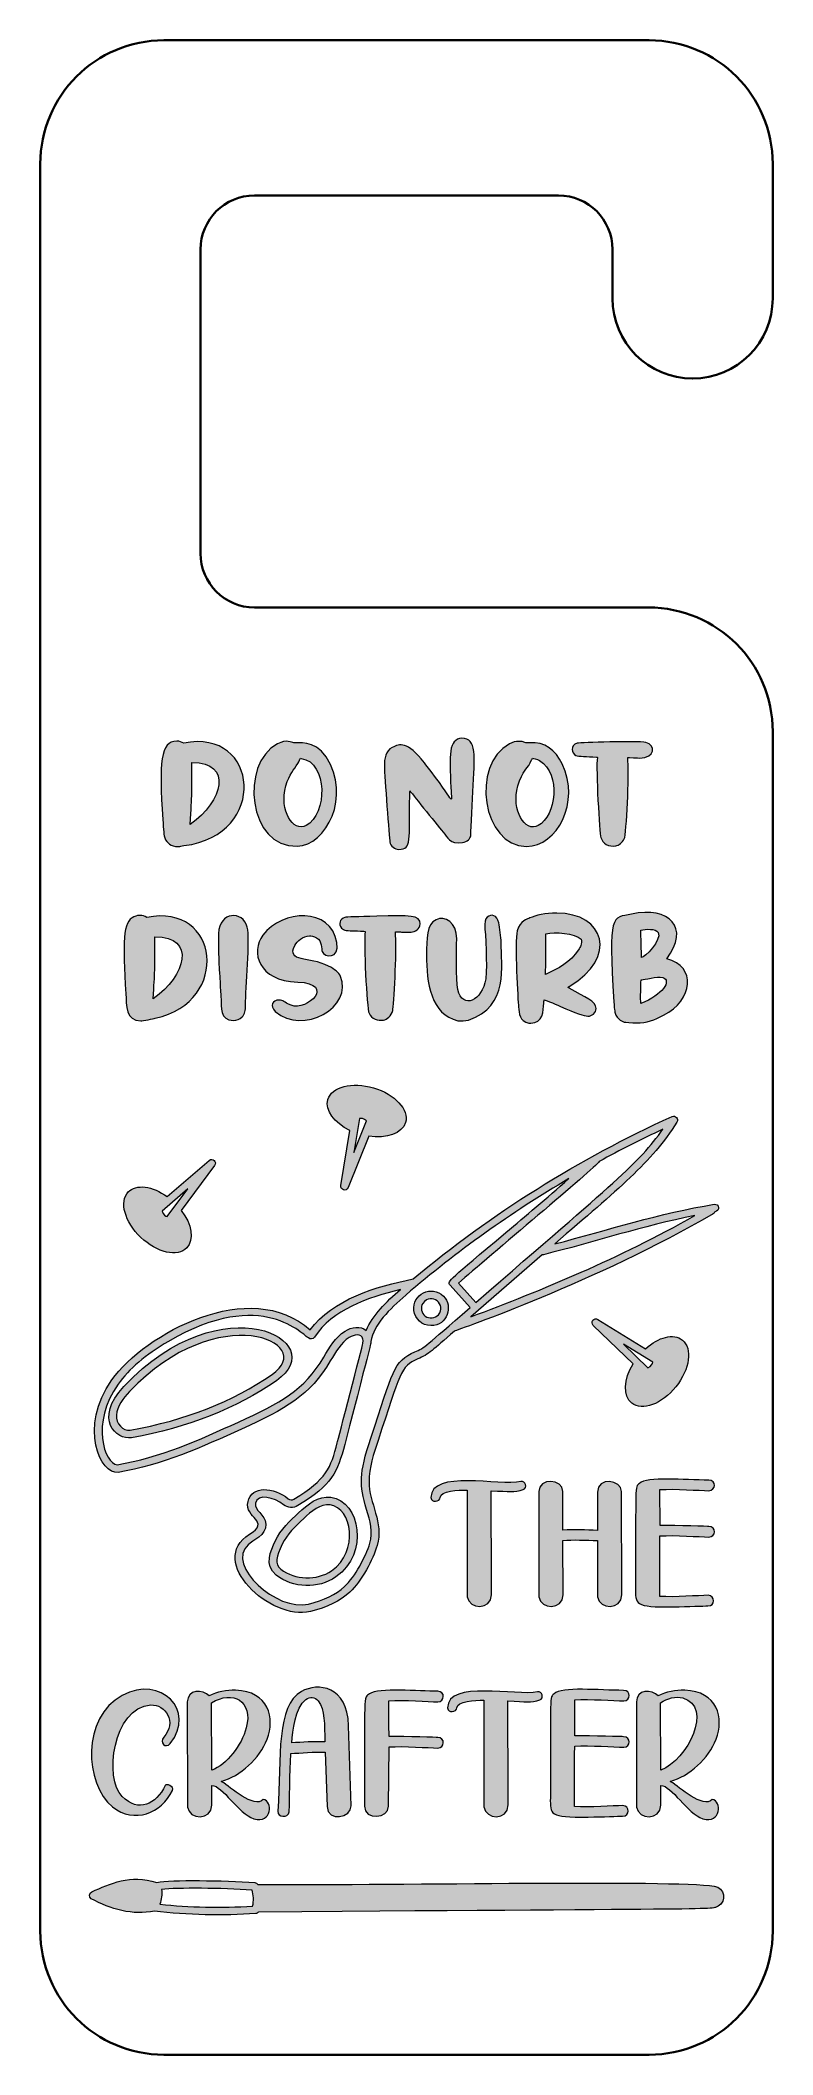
# Model space of a CAD drawing. Header units: inches. Extents: x 36 to 324, y 36 to 828.
import ezdxf

# ---------------------------------------------------------------- set-up
doc = ezdxf.new("R2010")
doc.units = ezdxf.units.IN
doc.header["$MEASUREMENT"] = 0
doc.layers.add('_U+0421_U+043B_U+043E_U+0439 1', color=7, linetype='Continuous')

msp = doc.modelspace()

# ---------------------------------------------------------------- hatches: boundary and pattern name
at = {"layer": '_U+0421_U+043B_U+043E_U+0439 1', "true_color": 0xffffff}
h = msp.add_hatch(color=7, dxfattribs=at)
h.dxf.hatch_style = 2
edge = h.paths.add_edge_path()
edge.add_spline(control_points=[(84.96, 514.44), (84.65, 515.13), (84.39, 517.53), (84.17, 521.64), (82.73, 544.3), (83.21, 552.46), (89.68, 552.46), (90.75, 552.46), (91.54, 552.13), (92.4, 551.65), (122.1, 557.73), (126.01, 515.45), (92.5, 511.38), (91.27, 511.27), (91.39, 510.99), (90.04, 510.99), (87.5, 510.99), (85.73, 512.33), (84.96, 514.44)], knot_values=[0, 0, 0, 0, 1, 1, 1, 2, 2, 2, 3, 3, 3, 4, 4, 4, 5, 5, 5, 6, 6, 6, 6], degree=3, periodic=1)
edge = h.paths.add_edge_path()
edge.add_spline(control_points=[(95.64, 544.05), (95.64, 531.66), (95.7, 532.48), (94.92, 519.65), (108, 528.9), (111.75, 544.05), (95.64, 544.05)], knot_values=[0, 0, 0, 0, 1, 1, 1, 2, 2, 2, 2], degree=3, periodic=1)
edge = h.paths.add_edge_path()
edge.add_spline(control_points=[(129.25, 551.4), (132.96, 553.23), (134.73, 551.97), (135.73, 551.78), (137.16, 551.51), (143.44, 553.35), (148.44, 546.26), (158.52, 530.69), (148.32, 511.53), (136.98, 511.11), (117.85, 510.4), (114.29, 543.45), (129.25, 551.4)], knot_values=[0, 0, 0, 0, 1, 1, 1, 2, 2, 2, 3, 3, 3, 4, 4, 4, 4], degree=3, periodic=1)
edge = h.paths.add_edge_path()
edge.add_spline(control_points=[(140.57, 519.22), (148.89, 523.87), (149.15, 544.01), (138.63, 545.68), (138.36, 545.73), (138.29, 545.71), (138.18, 545.53), (138.18, 545.53), (137.78, 544.51), (137.26, 543.65), (135.67, 541.02), (133.99, 539.8), (132.61, 534.84), (129.8, 525.14), (135.46, 516.52), (140.57, 519.22)], knot_values=[0, 0, 0, 0, 1, 1, 1, 2, 2, 2, 3, 3, 3, 4, 4, 4, 5, 5, 5, 5], degree=3, periodic=1)
edge = h.paths.add_edge_path()
edge.add_spline(control_points=[(173.48, 512.85), (173.29, 514.05), (171.3, 539), (171.3, 542.57), (171.3, 545.62), (171.65, 548.69), (174.42, 549.95), (177.34, 551.38), (180.24, 552.67), (187.04, 543.9), (187.06, 543.87), (187.57, 543.23), (187.65, 543.14), (199.4, 528.37), (197.78, 526.28), (197.45, 534.19), (196.89, 547.06), (196.41, 553.21), (201.79, 553.58), (207.69, 553.58), (206.95, 546.8), (206.09, 532.57), (205.64, 525.96), (205.27, 515.2), (205.27, 515.2), (205.09, 514.11), (204.02, 512.89), (202.03, 512.56), (196.97, 511.81), (196.07, 514.75), (194.46, 516.68), (191.33, 520.3), (181.38, 532.85), (181.38, 532.85), (181.27, 532.74), (181.26, 531.07), (181.26, 530.91), (180.98, 513.46), (182.2, 509.87), (176.99, 509.87), (175.34, 509.87), (173.73, 511.24), (173.48, 512.85)], knot_values=[0, 0, 0, 0, 1, 1, 1, 2, 2, 2, 3, 3, 3, 4, 4, 4, 5, 5, 5, 6, 6, 6, 7, 7, 7, 8, 8, 8, 9, 9, 9, 10, 10, 10, 11, 11, 11, 12, 12, 12, 13, 13, 13, 14, 14, 14, 14], degree=3, periodic=1)
edge = h.paths.add_edge_path()
edge.add_spline(control_points=[(220.48, 551.4), (221.79, 552.05), (223.04, 552.37), (224.21, 552.37), (226.68, 552.37), (225.62, 551.62), (228.45, 551.77), (234.39, 552.39), (238.56, 548.86), (241.19, 543.5), (248.56, 528.48), (239.22, 511.08), (227.2, 511.08), (209.81, 511.08), (205.16, 543.26), (220.48, 551.4)], knot_values=[0, 0, 0, 0, 1, 1, 1, 2, 2, 2, 3, 3, 3, 4, 4, 4, 5, 5, 5, 5], degree=3, periodic=1)
edge = h.paths.add_edge_path()
edge.add_spline(control_points=[(231.81, 519.22), (238.76, 523.11), (240.97, 539.35), (232.32, 544.8), (231.21, 545.46), (229.88, 545.74), (229.6, 545.7), (229.42, 545.67), (229.27, 545.22), (229.2, 545.05), (227.88, 541.81), (225.51, 540.83), (223.84, 534.85), (221.04, 525.16), (226.66, 516.5), (231.81, 519.22)], knot_values=[0, 0, 0, 0, 1, 1, 1, 2, 2, 2, 3, 3, 3, 4, 4, 4, 5, 5, 5, 5], degree=3, periodic=1)
edge = h.paths.add_edge_path()
edge.add_spline(control_points=[(256.39, 514.59), (255.95, 515.94), (254.35, 541.75), (255.07, 545.99), (255.07, 545.99), (255.1, 546.05), (255.1, 546.05), (255.1, 546.05), (255.07, 546.08), (255.07, 546.08), (255.07, 546.2), (254.78, 546.2), (254.66, 546.21), (250.83, 546.46), (247.7, 546.35), (246.64, 546.83), (244.81, 547.66), (244.24, 550.76), (247.11, 551.62), (248.49, 551.94), (270.8, 552.58), (274.12, 551.95), (277.89, 551.1), (278.07, 545.8), (271.57, 545.8), (271.48, 545.8), (267.07, 546.05), (267, 545.99), (267, 545.68), (267.03, 545.07), (267.09, 544.47), (267.51, 539.72), (266.55, 515.89), (265.61, 514.02), (264.9, 512.53), (263.34, 511.5), (262.34, 511.31), (259.45, 510.75), (257.14, 512.23), (256.39, 514.59)], knot_values=[0, 0, 0, 0, 1, 1, 1, 2, 2, 2, 3, 3, 3, 4, 4, 4, 5, 5, 5, 6, 6, 6, 7, 7, 7, 8, 8, 8, 9, 9, 9, 10, 10, 10, 11, 11, 11, 12, 12, 12, 13, 13, 13, 13], degree=3, periodic=1)
edge = h.paths.add_edge_path()
edge.add_spline(control_points=[(69.63, 453.14), (68.35, 473.3), (68.46, 481.74), (72.84, 483.41), (74.83, 484.17), (75.98, 484.18), (77.86, 483.14), (106.43, 488.99), (111.21, 450.19), (81.22, 443.48), (80.64, 443.35), (76.16, 442.48), (75.5, 442.48), (69.52, 442.48), (69.88, 448.52), (69.63, 453.14)], knot_values=[0, 0, 0, 0, 1, 1, 1, 2, 2, 2, 3, 3, 3, 4, 4, 4, 5, 5, 5, 5], degree=3, periodic=1)
edge = h.paths.add_edge_path()
edge.add_spline(control_points=[(81.1, 475.54), (81.1, 462.08), (81.06, 462.24), (80.38, 451.14), (93.27, 460.26), (97.42, 475.54), (81.1, 475.54)], knot_values=[0, 0, 0, 0, 1, 1, 1, 2, 2, 2, 2], degree=3, periodic=1)
edge = h.paths.add_edge_path()
edge.add_spline(control_points=[(107.09, 451.17), (106.99, 451.22), (106.52, 460.68), (106.52, 460.8), (106.1, 467.29), (105.91, 470.95), (106.09, 476.83), (106.38, 485.62), (115.65, 485.85), (117.39, 479.32), (118.61, 474.86), (116.72, 455.15), (116.72, 448.72), (116.72, 446.47), (116.54, 445.21), (115.36, 444.02), (114.37, 443.08), (113.23, 442.6), (111.94, 442.6), (106.59, 442.6), (107.09, 448.1), (107.09, 451.17)], knot_values=[0, 0, 0, 0, 1, 1, 1, 2, 2, 2, 3, 3, 3, 4, 4, 4, 5, 5, 5, 6, 6, 6, 7, 7, 7, 7], degree=3, periodic=1)
edge = h.paths.add_edge_path()
edge.add_spline(control_points=[(128.42, 446.2), (125.95, 448.38), (127.47, 450.65), (129.81, 450.65), (131.89, 450.65), (131.43, 449.82), (134.62, 448.59), (140.91, 446.31), (152.54, 457.02), (137.23, 457.74), (121.54, 458.13), (118.68, 469.57), (123.57, 476.17), (131.14, 486.26), (150.3, 487.34), (152.63, 473.22), (153.7, 466.73), (147.72, 467.29), (146.87, 469.7), (146.51, 470.7), (146.93, 474.04), (144.6, 475.13), (143.46, 475.67), (142.55, 475.93), (141.86, 475.93), (139.31, 475.93), (136.9, 473.73), (136.09, 472.12), (132.67, 465.28), (141.76, 467.88), (149.31, 464.04), (151.79, 462.78), (153.36, 461.43), (154.02, 459.98), (159.34, 448.18), (139.2, 436.5), (128.42, 446.2)], knot_values=[0, 0, 0, 0, 1, 1, 1, 2, 2, 2, 3, 3, 3, 4, 4, 4, 5, 5, 5, 6, 6, 6, 7, 7, 7, 8, 8, 8, 9, 9, 9, 10, 10, 10, 11, 11, 11, 12, 12, 12, 12], degree=3, periodic=1)
edge = h.paths.add_edge_path()
edge.add_spline(control_points=[(165.3, 445.45), (164.36, 447.31), (163.12, 473.9), (163.72, 477.48), (163.72, 477.48), (163.75, 477.54), (163.75, 477.54), (163.75, 477.54), (163.72, 477.57), (163.72, 477.57), (163.72, 477.78), (160.24, 477.86), (160.03, 477.87), (156.67, 477.96), (155.33, 477.93), (154.49, 478.93), (153.15, 480.54), (153.71, 482.49), (155.76, 483.11), (156.53, 483.29), (160.72, 483.46), (168.33, 483.62), (181.54, 483.89), (185.37, 484.15), (185.37, 480.56), (185.37, 478.57), (183.28, 477.53), (181.85, 477.39), (180.85, 477.28), (179.97, 477.25), (178.08, 477.39), (177.96, 477.39), (175.74, 477.56), (175.65, 477.48), (175.65, 477.17), (175.68, 476.57), (175.74, 475.96), (176.25, 470.11), (174.95, 448.17), (174.59, 446.51), (174.14, 444.38), (172.15, 443.02), (170.99, 442.8), (168.64, 442.34), (166.33, 443.24), (165.3, 445.45)], knot_values=[0, 0, 0, 0, 1, 1, 1, 2, 2, 2, 3, 3, 3, 4, 4, 4, 5, 5, 5, 6, 6, 6, 7, 7, 7, 8, 8, 8, 9, 9, 9, 10, 10, 10, 11, 11, 11, 12, 12, 12, 13, 13, 13, 14, 14, 14, 15, 15, 15, 15], degree=3, periodic=1)
edge = h.paths.add_edge_path()
edge.add_spline(control_points=[(200.24, 442.54), (189.61, 444.89), (187.85, 457.57), (187.85, 468.33), (187.89, 474.82), (187.91, 480.48), (191.61, 482.2), (195.06, 483.98), (199.85, 481.23), (199.74, 474.75), (199.65, 469.73), (199.3, 459.3), (200.21, 454.74), (202.01, 446.74), (209.86, 450.35), (211.14, 459.04), (211.45, 461.19), (211.42, 463.99), (211.38, 466.06), (211.38, 477.85), (209.88, 481.83), (211.74, 483.29), (213.37, 484.58), (215.65, 484.19), (216.27, 481), (216.64, 479.07), (217.19, 475.34), (217.19, 473.3), (217.19, 464.29), (220.56, 448.17), (204.35, 442.78), (203.14, 442.5), (201.46, 442.34), (200.24, 442.54)], knot_values=[0, 0, 0, 0, 1, 1, 1, 2, 2, 2, 3, 3, 3, 4, 4, 4, 5, 5, 5, 6, 6, 6, 7, 7, 7, 8, 8, 8, 9, 9, 9, 10, 10, 10, 11, 11, 11, 11], degree=3, periodic=1)
edge = h.paths.add_edge_path()
edge.add_spline(control_points=[(228.1, 441.63), (224.41, 442.4), (224.25, 445.32), (224.03, 447.96), (223.85, 450.11), (222.38, 473.49), (223.5, 477.81), (224.72, 482.13), (227.56, 482.47), (228.56, 482.92), (230.75, 483.91), (234.68, 484.86), (239.09, 484.86), (257.7, 484.86), (263.58, 467.47), (243.95, 455.98), (243.49, 455.71), (243.35, 455.71), (243.92, 455.36), (250.52, 451.42), (254.54, 450.38), (254.54, 447.38), (254.54, 445.48), (253.02, 444.33), (251.26, 444.33), (250.03, 444.33), (246.48, 445.6), (240.61, 448.14), (240.24, 448.3), (234.56, 450.77), (234.16, 450.77), (234.1, 450.72), (233.98, 449.45), (233.97, 449.38), (233.76, 446.4), (233.8, 441.57), (228.83, 441.57), (228.59, 441.57), (228.34, 441.59), (228.1, 441.63)], knot_values=[0, 0, 0, 0, 1, 1, 1, 2, 2, 2, 3, 3, 3, 4, 4, 4, 5, 5, 5, 6, 6, 6, 7, 7, 7, 8, 8, 8, 9, 9, 9, 10, 10, 10, 11, 11, 11, 12, 12, 12, 13, 13, 13, 13], degree=3, periodic=1)
edge = h.paths.add_edge_path()
edge.add_spline(control_points=[(247.57, 470.36), (248.04, 471.05), (248.36, 471.63), (248.54, 472.1), (248.73, 472.6), (249.02, 474.18), (248.66, 474.54), (246.07, 477.1), (238.4, 477.44), (234.82, 476.72), (234.82, 468.92), (234.85, 464.87), (234.61, 460.67), (239.78, 463.05), (244.49, 465.56), (247.57, 470.36)], knot_values=[0, 0, 0, 0, 1, 1, 1, 2, 2, 2, 3, 3, 3, 4, 4, 4, 5, 5, 5, 5], degree=3, periodic=1)
edge = h.paths.add_edge_path()
edge.add_spline(control_points=[(265.55, 442.01), (264.16, 442.34), (262.85, 443.65), (262.33, 444.75), (261.86, 445.75), (261.79, 446.4), (261.57, 449.9), (259.31, 485.31), (260.76, 482.82), (268.47, 484.47), (283.18, 487.7), (291.73, 479.08), (282.31, 466.91), (294.1, 463.96), (292.8, 450.65), (281.07, 444.69), (277.48, 442.8), (274.55, 441.66), (270.41, 441.66), (268.61, 441.66), (265.86, 441.94), (265.55, 442.01)], knot_values=[0, 0, 0, 0, 1, 1, 1, 2, 2, 2, 3, 3, 3, 4, 4, 4, 5, 5, 5, 6, 6, 6, 7, 7, 7, 7], degree=3, periodic=1)
edge = h.paths.add_edge_path()
edge.add_spline(control_points=[(280.77, 459.55), (278.43, 460.02), (273.53, 458.65), (272.53, 458.65), (272.34, 458.65), (272.29, 458.57), (272.24, 458.37), (272.02, 457.5), (272.08, 450.64), (272.08, 449.35), (280.95, 452.58), (284.33, 458.39), (280.77, 459.55)], knot_values=[0, 0, 0, 0, 1, 1, 1, 2, 2, 2, 3, 3, 3, 4, 4, 4, 4], degree=3, periodic=1)
edge = h.paths.add_edge_path()
edge.add_spline(control_points=[(278.95, 477.23), (278.08, 478.88), (274.05, 478.55), (272.17, 478.11), (272.17, 477.11), (272.25, 473.04), (272.44, 467.36), (273.44, 467.36), (280.57, 474.17), (278.95, 477.23)], knot_values=[0, 0, 0, 0, 1, 1, 1, 2, 2, 2, 3, 3, 3, 3], degree=3, periodic=1)
edge = h.paths.add_edge_path()
edge.add_spline(control_points=[(68.21, 177.27), (83.39, 185.49), (97.49, 171.24), (87.07, 158.34), (85.3, 156.15), (82.61, 158.77), (84.52, 160.83), (89.91, 166.71), (85.16, 173.87), (79.49, 173.51), (64.46, 172.52), (61.05, 144.52), (68.21, 137.51), (74.66, 131.13), (81.54, 134.32), (85.09, 141.9), (85.51, 142.75), (88.77, 141.48), (87.99, 139.92), (83.6, 130.99), (72.96, 126.59), (64.46, 133.47), (53.26, 142.48), (52.17, 168.59), (68.21, 177.27)], knot_values=[0, 0, 0, 0, 1, 1, 1, 2, 2, 2, 3, 3, 3, 4, 4, 4, 5, 5, 5, 6, 6, 6, 7, 7, 7, 8, 8, 8, 8], degree=3, periodic=1)
edge = h.paths.add_edge_path()
edge.add_spline(control_points=[(103.46, 134.17), (103.46, 128.08), (94.53, 128.29), (93.89, 133.39), (93.89, 133.39), (93.82, 174.72), (93.82, 174.72), (93.82, 179.68), (99.99, 179.75), (102.4, 177.05), (105.52, 178.68), (109.28, 179.39), (112.82, 179.32), (125.79, 178.9), (128.42, 168.27), (125.15, 160.04), (122.25, 152.53), (114.73, 145.44), (107.15, 143.46), (107.22, 143.39), (107.36, 143.39), (107.43, 143.32), (110.69, 141.12), (120.05, 132.69), (123.67, 136.3), (127.56, 136.02), (127.14, 126.52), (119.98, 128.79), (113.92, 130.72), (107.57, 141.9), (103.46, 141.9), (103.46, 141.9), (103.46, 134.17), (103.46, 134.17), (103.46, 134.17), (103.46, 134.17), (103.46, 134.17)], knot_values=[0, 0, 0, 0, 1, 1, 1, 2, 2, 2, 3, 3, 3, 4, 4, 4, 5, 5, 5, 6, 6, 6, 7, 7, 7, 8, 8, 8, 9, 9, 9, 10, 10, 10, 11, 11, 11, 12, 12, 12, 12], degree=3, periodic=1)
edge = h.paths.add_edge_path()
edge.add_spline(control_points=[(103.39, 147.85), (109.35, 150.05), (115.16, 157.64), (117, 164.51), (119.79, 175.09), (111.68, 179.51), (103.32, 174.36), (103.32, 174.36), (103.39, 147.85), (103.39, 147.85)], knot_values=[0, 0, 0, 0, 1, 1, 1, 2, 2, 2, 3, 3, 3, 3], degree=3, periodic=1)
edge = h.paths.add_edge_path()
edge.add_spline(control_points=[(158.24, 133.89), (158.46, 129.14), (148.96, 127.44), (148.74, 133.54), (148.74, 133.54), (148.03, 154.94), (148.03, 154.94), (143.92, 155.16), (138.18, 154.59), (134.56, 154.45), (134.06, 148.94), (134.07, 135.45), (133.86, 131.48), (133.57, 128.93), (129.18, 129.29), (129.39, 131.7), (130.74, 153.34), (128.71, 173.22), (138.68, 178.83), (145.08, 182.35), (156.82, 181.22), (157.25, 165.36), (157.25, 165.36), (158.24, 133.89), (158.24, 133.89)], knot_values=[0, 0, 0, 0, 1, 1, 1, 2, 2, 2, 3, 3, 3, 4, 4, 4, 5, 5, 5, 6, 6, 6, 7, 7, 7, 8, 8, 8, 8], degree=3, periodic=1)
edge = h.paths.add_edge_path()
edge.add_spline(control_points=[(145.27, 175.07), (143.92, 176.77), (142.08, 176.77), (140.45, 175.64), (136.12, 172.52), (135.27, 163.16), (134.85, 158.63), (138.95, 158.87), (143.72, 159.16), (147.89, 158.98), (147.73, 165.83), (147.93, 171.74), (145.27, 175.07)], knot_values=[0, 0, 0, 0, 1, 1, 1, 2, 2, 2, 3, 3, 3, 4, 4, 4, 4], degree=3, periodic=1)
edge = h.paths.add_edge_path()
edge.add_spline(control_points=[(172.98, 133.68), (173.05, 128.93), (163.48, 127.94), (163.48, 133.68), (163.64, 178.32), (162.93, 176.42), (165.47, 177.91), (168.87, 180.28), (184.97, 178.9), (192.26, 178.9), (195.31, 178.9), (195.1, 174.79), (192.34, 174.72), (188.37, 174.79), (179.15, 175.57), (173.05, 175.14), (173.05, 173.16), (173.04, 175.29), (173.12, 161.11), (179.78, 161.11), (192.26, 160.75), (192.26, 160.75), (195.31, 160.75), (195.1, 156.57), (192.34, 156.57), (188.37, 156.64), (179.15, 157.42), (173.12, 157), (173.12, 157), (172.98, 133.68), (172.98, 133.68)], knot_values=[0, 0, 0, 0, 1, 1, 1, 2, 2, 2, 3, 3, 3, 4, 4, 4, 5, 5, 5, 6, 6, 6, 7, 7, 7, 8, 8, 8, 9, 9, 9, 10, 10, 10, 10], degree=3, periodic=1)
edge = h.paths.add_edge_path()
edge.add_spline(control_points=[(199.79, 172.38), (199.79, 170.82), (196.17, 170.04), (196.17, 172.38), (196.17, 183.43), (223.25, 176.84), (231.54, 178.69), (233.39, 179.11), (234.17, 176.06), (232.47, 175.5), (228.85, 174.36), (227.15, 174.79), (219.85, 175.07), (219.85, 175.07), (219.99, 134.21), (219.99, 134.18), (219.99, 128.08), (211.06, 128.29), (210.42, 133.4), (210.42, 134.47), (210.35, 174.33), (210.35, 175.35), (206.87, 175.35), (199.91, 175.16), (199.79, 172.38)], knot_values=[0, 0, 0, 0, 1, 1, 1, 2, 2, 2, 3, 3, 3, 4, 4, 4, 5, 5, 5, 6, 6, 6, 7, 7, 7, 8, 8, 8, 8], degree=3, periodic=1)
edge = h.paths.add_edge_path()
edge.add_spline(control_points=[(265.06, 133.96), (267.82, 133.89), (268.03, 129.71), (264.98, 129.78), (263.28, 129.78), (257.4, 129.5), (251.44, 129.43), (235.88, 129.16), (236.56, 130.57), (236.56, 136.94), (236.71, 178.49), (236.16, 176.24), (238.05, 177.91), (240.97, 180.83), (255.72, 179.25), (265.34, 179.25), (268.39, 179.25), (268.17, 175.14), (265.41, 175.07), (261.44, 175.14), (252.22, 175.92), (246.13, 175.5), (246.13, 175.5), (246.2, 161.39), (246.2, 161.39), (252.82, 161.39), (265.34, 161.04), (265.34, 161.04), (268.39, 161.04), (268.17, 156.86), (265.41, 156.86), (261.44, 156.93), (252.22, 157.71), (246.13, 157.28), (246.13, 157.25), (246.06, 133.54), (246.06, 133.54), (252.15, 133.11), (261.16, 133.89), (265.06, 133.96)], knot_values=[0, 0, 0, 0, 1, 1, 1, 2, 2, 2, 3, 3, 3, 4, 4, 4, 5, 5, 5, 6, 6, 6, 7, 7, 7, 8, 8, 8, 9, 9, 9, 10, 10, 10, 11, 11, 11, 12, 12, 12, 13, 13, 13, 13], degree=3, periodic=1)
edge = h.paths.add_edge_path()
edge.add_spline(control_points=[(280.02, 134.17), (280.02, 128.08), (271.09, 128.29), (270.45, 133.39), (270.45, 133.39), (270.38, 174.72), (270.38, 174.72), (270.38, 179.68), (276.54, 179.75), (278.96, 177.05), (282.08, 178.68), (285.83, 179.39), (289.38, 179.32), (302.35, 178.9), (304.97, 168.27), (301.71, 160.04), (298.8, 152.53), (291.29, 145.44), (283.7, 143.46), (283.78, 143.39), (283.92, 143.39), (283.99, 143.32), (287.25, 141.12), (296.61, 132.69), (300.22, 136.3), (304.12, 136.02), (303.7, 126.52), (296.54, 128.79), (290.48, 130.72), (284.12, 141.9), (280.02, 141.9), (280.02, 141.9), (280.02, 134.17), (280.02, 134.17), (280.02, 134.17), (280.02, 134.17), (280.02, 134.17)], knot_values=[0, 0, 0, 0, 1, 1, 1, 2, 2, 2, 3, 3, 3, 4, 4, 4, 5, 5, 5, 6, 6, 6, 7, 7, 7, 8, 8, 8, 9, 9, 9, 10, 10, 10, 11, 11, 11, 12, 12, 12, 12], degree=3, periodic=1)
edge = h.paths.add_edge_path()
edge.add_spline(control_points=[(279.95, 147.85), (290.57, 151.78), (300.77, 172.87), (288.6, 176.28), (285.9, 177.06), (282.64, 176.06), (279.88, 174.36), (279.88, 174.36), (279.95, 147.85), (279.95, 147.85)], knot_values=[0, 0, 0, 0, 1, 1, 1, 2, 2, 2, 3, 3, 3, 3], degree=3, periodic=1)
edge = h.paths.add_edge_path()
edge.add_spline(control_points=[(300.97, 370.36), (279.73, 366.91), (259.12, 360.2), (238.28, 354.75), (263.19, 376.41), (276.52, 386.83), (286.32, 402.69), (286.32, 402.69), (286.32, 402.69), (286.32, 402.69), (287.09, 403.94), (285.78, 405.45), (284.42, 404.85), (284.42, 404.85), (284.42, 404.85), (284.42, 404.85), (247.73, 388.24), (213.5, 366.77), (182.58, 340.99), (168.1, 338.13), (150.77, 332.92), (142.15, 320.95), (118.6, 342.07), (77.06, 319.48), (64.14, 301.31), (50.89, 282.68), (59.72, 263.79), (66.6, 264.96), (83.77, 267.74), (99.74, 274.99), (115.18, 282), (132.41, 289.83), (142.03, 295.17), (150.05, 308.78), (152.2, 312.44), (154.23, 315.89), (157.5, 317.98), (159.19, 319.06), (162.24, 319.76), (162.88, 317.38), (163.17, 316.29), (162.76, 316.53), (162.86, 315.57), (162.76, 315.14), (152.9, 277.06), (152.79, 276.63), (150.22, 266.7), (148.61, 262.2), (135.74, 254.44), (135.04, 254.02), (134.17, 254.08), (133.52, 254.6), (127.62, 259.27), (119.12, 259.84), (117.68, 253.45), (116.19, 246.79), (126.81, 245.89), (118.32, 240.63), (101.24, 230.08), (126.47, 206.44), (142.21, 210.25), (148.8, 211.84), (154.02, 214.41), (157.72, 217.89), (162.42, 222.29), (166.76, 230.62), (168.46, 236.21), (171.16, 245.08), (165.23, 252.92), (165.26, 261.31), (165.28, 266.83), (167.08, 272.26), (168.82, 277.5), (177.56, 303.83), (177.61, 306.72), (184.4, 309.54), (188.88, 311.39), (190.1, 312.87), (198.89, 320.51), (199.89, 320.81), (255.31, 340.14), (300.54, 366.57), (300.86, 366.75), (301.07, 367.03), (301.19, 367.35), (303.6, 367.75), (302.83, 370.67), (300.97, 370.36)], knot_values=[0, 0, 0, 0, 1, 1, 1, 2, 2, 2, 3, 3, 3, 4, 4, 4, 5, 5, 5, 6, 6, 6, 7, 7, 7, 8, 8, 8, 9, 9, 9, 10, 10, 10, 11, 11, 11, 12, 12, 12, 13, 13, 13, 14, 14, 14, 15, 15, 15, 16, 16, 16, 17, 17, 17, 18, 18, 18, 19, 19, 19, 20, 20, 20, 21, 21, 21, 22, 22, 22, 23, 23, 23, 24, 24, 24, 25, 25, 25, 26, 26, 26, 27, 27, 27, 28, 28, 28, 29, 29, 29, 29], degree=3, periodic=1)
edge = h.paths.add_edge_path()
edge.add_spline(control_points=[(207.27, 331.77), (207.27, 331.77), (200.45, 339.37), (200.45, 339.37), (211.7, 349.25), (254.1, 384.64), (255.73, 387.17), (263.96, 391.67), (272.33, 395.91), (280.85, 399.88), (271.1, 386.17), (262.58, 379.85), (207.27, 331.77)], knot_values=[0, 0, 0, 0, 1, 1, 1, 2, 2, 2, 3, 3, 3, 4, 4, 4, 4], degree=3, periodic=1)
edge = h.paths.add_edge_path()
edge.add_spline(control_points=[(155.88, 320.51), (152.01, 318.03), (149.7, 314.1), (147.46, 310.3), (139.78, 297.24), (130.37, 292.2), (113.94, 284.73), (98.73, 277.83), (83, 270.69), (66.28, 267.95), (61.21, 268.4), (55.74, 284.32), (66.59, 299.58), (70.94, 305.69), (77.24, 311.05), (86.41, 316.44), (123.63, 338.29), (139.75, 318.18), (141.46, 317.88), (142.15, 317.13), (143.3, 317.29), (143.82, 318.08), (150.8, 328.89), (164.71, 333.68), (177.65, 336.84), (172, 331.99), (166.64, 326.73), (164.17, 320.78), (161.9, 322.7), (158.34, 322.08), (155.88, 320.51)], knot_values=[0, 0, 0, 0, 1, 1, 1, 2, 2, 2, 3, 3, 3, 4, 4, 4, 5, 5, 5, 6, 6, 6, 7, 7, 7, 8, 8, 8, 9, 9, 9, 10, 10, 10, 10], degree=3, periodic=1)
edge = h.paths.add_edge_path()
edge.add_spline(control_points=[(183.25, 312.31), (174.91, 308.85), (174.57, 304.37), (165.97, 278.45), (161.22, 264.11), (161.42, 260.27), (164.32, 250.39), (165.67, 245.82), (166.93, 241.5), (165.59, 237.09), (163.99, 231.79), (159.83, 223.98), (155.67, 220.08), (152.35, 216.96), (147.58, 214.64), (141.5, 213.16), (129.06, 210.16), (108.93, 228.22), (117.69, 236.52), (119.53, 238.26), (124.92, 240.08), (124.66, 244.63), (124.45, 248.47), (120, 250.07), (120.61, 252.79), (121.53, 256.85), (128.05, 255.11), (131.66, 252.25), (133.28, 250.97), (135.54, 250.82), (137.29, 251.88), (150.78, 260), (152.9, 265.09), (155.69, 275.88), (166.57, 317.9), (165.94, 315.11), (165.98, 316.35), (167.16, 323.07), (173.26, 329.12), (179.73, 334.68), (199.73, 351.82), (221.18, 367.13), (243.82, 380.43), (234.78, 372.45), (226.84, 365.77), (219.1, 359.25), (197.06, 340.7), (195.74, 340.13), (197.21, 338.5), (197.21, 338.5), (205.01, 329.81), (205.01, 329.81), (187.22, 314.35), (187.3, 313.99), (183.25, 312.31)], knot_values=[0, 0, 0, 0, 1, 1, 1, 2, 2, 2, 3, 3, 3, 4, 4, 4, 5, 5, 5, 6, 6, 6, 7, 7, 7, 8, 8, 8, 9, 9, 9, 10, 10, 10, 11, 11, 11, 12, 12, 12, 13, 13, 13, 14, 14, 14, 15, 15, 15, 16, 16, 16, 17, 17, 17, 18, 18, 18, 18], degree=3, periodic=1)
edge = h.paths.add_edge_path()
edge.add_spline(control_points=[(205.31, 326.1), (205.31, 326.1), (233.39, 350.5), (233.39, 350.5), (233.54, 350.49), (233.55, 350.44), (233.88, 350.53), (253.62, 355.45), (273.09, 361.86), (293.36, 365.91), (263.49, 349.05), (233.59, 336.74), (205.31, 326.1)], knot_values=[0, 0, 0, 0, 1, 1, 1, 2, 2, 2, 3, 3, 3, 4, 4, 4, 4], degree=3, periodic=1)
edge = h.paths.add_edge_path()
edge.add_spline(control_points=[(68.9, 298.76), (56.74, 285.86), (66.09, 277.52), (71.84, 278.57), (94.3, 282.67), (112.95, 290), (128.83, 300.98), (151.25, 316.48), (107.68, 339.92), (68.9, 298.76)], knot_values=[0, 0, 0, 0, 1, 1, 1, 2, 2, 2, 3, 3, 3, 3], degree=3, periodic=1)
edge = h.paths.add_edge_path()
edge.add_spline(control_points=[(127.12, 303.45), (111.6, 292.72), (93.34, 285.54), (71.3, 281.52), (68.44, 280.99), (65.76, 284.33), (65.92, 287.41), (66.1, 290.97), (68.63, 294.1), (71.08, 296.71), (105.63, 333.38), (145.5, 316.15), (127.12, 303.45)], knot_values=[0, 0, 0, 0, 1, 1, 1, 2, 2, 2, 3, 3, 3, 4, 4, 4, 4], degree=3, periodic=1)
edge = h.paths.add_edge_path()
edge.add_spline(control_points=[(150.31, 255.15), (145.27, 255.8), (141.08, 252.33), (137.55, 249.03), (134.25, 245.95), (130.52, 242.47), (128.39, 237.97), (126.59, 234.18), (123.88, 228.46), (128.75, 224.59), (135.39, 219.33), (145.26, 219.02), (152.22, 223.84), (165.54, 233.05), (161.68, 253.7), (150.31, 255.15)], knot_values=[0, 0, 0, 0, 1, 1, 1, 2, 2, 2, 3, 3, 3, 4, 4, 4, 5, 5, 5, 5], degree=3, periodic=1)
edge = h.paths.add_edge_path()
edge.add_spline(control_points=[(150.52, 226.3), (144.71, 222.28), (136.15, 222.55), (130.62, 226.94), (128.06, 228.97), (128.74, 231.7), (131.1, 236.68), (132.99, 240.66), (136.35, 243.8), (139.59, 246.83), (142.5, 249.55), (146.12, 252.66), (149.93, 252.17), (158.55, 251.07), (161.48, 233.89), (150.52, 226.3)], knot_values=[0, 0, 0, 0, 1, 1, 1, 2, 2, 2, 3, 3, 3, 4, 4, 4, 5, 5, 5, 5], degree=3, periodic=1)
edge = h.paths.add_edge_path()
edge.add_spline(control_points=[(182.9, 328.63), (183.37, 325.31), (185.96, 322.67), (189.62, 322.67), (196.24, 322.67), (198.41, 330.35), (194.52, 334.26), (189.98, 338.82), (182.02, 334.91), (182.9, 328.63)], knot_values=[0, 0, 0, 0, 1, 1, 1, 2, 2, 2, 3, 3, 3, 3], degree=3, periodic=1)
edge = h.paths.add_edge_path()
edge.add_spline(control_points=[(192.57, 326.93), (191.35, 325.52), (188.88, 325.25), (187.38, 326.37), (185.89, 327.49), (185.31, 329.98), (186.39, 331.41), (189.96, 336.14), (195.88, 330.74), (192.57, 326.93)], knot_values=[0, 0, 0, 0, 1, 1, 1, 2, 2, 2, 3, 3, 3, 3], degree=3, periodic=1)
edge = h.paths.add_edge_path()
edge.add_spline(control_points=[(301.04, 102.26), (283.55, 104.81), (180.85, 102.61), (121.52, 102.92), (121.23, 103.38), (120.81, 103.61), (120.35, 103.65), (108.12, 104.59), (87.37, 104.8), (81.88, 103.76), (71.29, 107.04), (63.47, 103.21), (56.21, 100.04), (55.07, 99.55), (54.99, 97.96), (56.07, 97.35), (63.52, 93.17), (72.44, 90.69), (80.87, 92.46), (93.8, 90.82), (107.99, 90.61), (120.71, 91.51), (121.15, 91.54), (121.54, 91.76), (121.79, 92.1), (309.29, 93.46), (299.53, 92.91), (302.49, 94.41), (306.1, 96.25), (305.02, 101.68), (301.04, 102.26)], knot_values=[0, 0, 0, 0, 1, 1, 1, 2, 2, 2, 3, 3, 3, 4, 4, 4, 5, 5, 5, 6, 6, 6, 7, 7, 7, 8, 8, 8, 9, 9, 9, 10, 10, 10, 10], degree=3, periodic=1)
edge = h.paths.add_edge_path()
edge.add_spline(control_points=[(83.05, 95.22), (83.64, 96.93), (83.98, 99.1), (83.7, 101), (89.88, 101.68), (107.48, 101.57), (119.26, 100.72), (119.86, 99.09), (119.97, 96.26), (119.51, 94.44), (107.24, 93.63), (94.41, 93.91), (83.05, 95.22)], knot_values=[0, 0, 0, 0, 1, 1, 1, 2, 2, 2, 3, 3, 3, 4, 4, 4, 4], degree=3, periodic=1)
edge = h.paths.add_edge_path()
edge.add_spline(control_points=[(193.23, 255.05), (193.23, 253.49), (189.62, 252.71), (189.62, 255.05), (189.62, 266.11), (216.66, 259.5), (224.99, 261.36), (226.84, 261.78), (227.62, 258.73), (225.91, 258.17), (222.3, 257.03), (220.6, 257.46), (213.29, 257.74), (213.29, 257.74), (213.44, 216.88), (213.44, 216.85), (213.44, 210.75), (204.5, 210.96), (203.87, 216.07), (203.87, 217.14), (203.8, 257), (203.8, 258.02), (200.32, 258.03), (193.35, 257.84), (193.23, 255.05)], knot_values=[0, 0, 0, 0, 1, 1, 1, 2, 2, 2, 3, 3, 3, 4, 4, 4, 5, 5, 5, 6, 6, 6, 7, 7, 7, 8, 8, 8, 8], degree=3, periodic=1)
edge = h.paths.add_edge_path()
edge.add_spline(control_points=[(241.51, 242.29), (246.14, 242.45), (250.39, 242.3), (255.12, 242.15), (255.12, 242.15), (255.05, 257.17), (255.05, 257.17), (255.05, 263.34), (264.62, 262.13), (264.55, 257.39), (264.55, 257.39), (264.69, 216.84), (264.69, 216.84), (264.69, 210.75), (255.76, 210.96), (255.12, 216.06), (255.12, 216.06), (255.12, 238.11), (255.12, 238.11), (250.65, 238.32), (245.34, 238.53), (241.51, 238.18), (241.51, 238.18), (241.58, 216.84), (241.58, 216.84), (241.65, 210.75), (232.65, 210.96), (232.08, 216.06), (232.08, 216.06), (232.01, 257.38), (232.01, 257.38), (231.94, 262.91), (241.58, 262.63), (241.44, 257.38), (241.44, 257.38), (241.51, 242.29), (241.51, 242.29)], knot_values=[0, 0, 0, 0, 1, 1, 1, 2, 2, 2, 3, 3, 3, 4, 4, 4, 5, 5, 5, 6, 6, 6, 7, 7, 7, 8, 8, 8, 9, 9, 9, 10, 10, 10, 11, 11, 11, 12, 12, 12, 12], degree=3, periodic=1)
edge = h.paths.add_edge_path()
edge.add_spline(control_points=[(298.57, 216.63), (301.34, 216.56), (301.55, 212.38), (298.5, 212.45), (296.8, 212.45), (290.92, 212.17), (284.96, 212.1), (269.39, 211.83), (270.07, 213.24), (270.07, 219.61), (270.23, 261.16), (269.67, 258.91), (271.56, 260.58), (274.49, 263.5), (289.23, 261.92), (298.85, 261.92), (301.9, 261.92), (301.69, 257.81), (298.93, 257.74), (294.96, 257.81), (285.74, 258.59), (279.64, 258.17), (279.64, 258.17), (279.71, 244.06), (279.71, 244.06), (286.34, 244.06), (298.85, 243.71), (298.85, 243.71), (301.9, 243.71), (301.69, 239.53), (298.93, 239.53), (294.96, 239.6), (285.74, 240.38), (279.64, 239.95), (279.64, 239.92), (279.57, 216.21), (279.57, 216.21), (285.67, 215.78), (294.67, 216.56), (298.57, 216.63)], knot_values=[0, 0, 0, 0, 1, 1, 1, 2, 2, 2, 3, 3, 3, 4, 4, 4, 5, 5, 5, 6, 6, 6, 7, 7, 7, 8, 8, 8, 9, 9, 9, 10, 10, 10, 11, 11, 11, 12, 12, 12, 13, 13, 13, 13], degree=3, periodic=1)
edge = h.paths.add_edge_path()
edge.add_spline(control_points=[(102.37, 387.63), (102.37, 387.63), (85.92, 373.37), (85.92, 373.37), (80.13, 377.55), (73.7, 378.46), (70.59, 375.19), (66.97, 371.4), (69.18, 363.41), (75.54, 357.34), (81.9, 351.28), (89.99, 349.44), (93.61, 353.24), (96.63, 356.4), (95.58, 362.49), (91.46, 367.94), (91.46, 367.94), (104.56, 385.6), (104.56, 385.6), (105.62, 387.03), (103.71, 388.8), (102.37, 387.63)], knot_values=[0, 0, 0, 0, 1, 1, 1, 2, 2, 2, 3, 3, 3, 4, 4, 4, 5, 5, 5, 6, 6, 6, 7, 7, 7, 7], degree=3, periodic=1)
edge = h.paths.add_edge_path()
edge.add_spline(control_points=[(85.94, 365.53), (85.31, 365.7), (84.41, 366.21), (83.9, 367.65), (83.9, 367.65), (94.01, 376.41), (94.01, 376.41), (94.01, 376.41), (85.94, 365.53), (85.94, 365.53)], knot_values=[0, 0, 0, 0, 1, 1, 1, 2, 2, 2, 3, 3, 3, 3], degree=3, periodic=1)
edge = h.paths.add_edge_path()
edge.add_spline(control_points=[(288.47, 316.99), (285.06, 319.73), (279.08, 318.16), (274.01, 313.59), (274.01, 313.59), (255.28, 325.1), (255.28, 325.1), (253.76, 326.04), (252.17, 323.99), (253.45, 322.75), (253.45, 322.75), (269.08, 307.59), (269.08, 307.59), (265.41, 301.47), (265.06, 294.98), (268.58, 292.16), (272.68, 288.88), (280.45, 291.78), (285.94, 298.64), (291.43, 305.5), (292.57, 313.71), (288.47, 316.99)], knot_values=[0, 0, 0, 0, 1, 1, 1, 2, 2, 2, 3, 3, 3, 4, 4, 4, 5, 5, 5, 6, 6, 6, 7, 7, 7, 7], degree=3, periodic=1)
edge = h.paths.add_edge_path()
edge.add_spline(control_points=[(276.89, 308.3), (276.77, 307.65), (276.34, 306.71), (274.95, 306.08), (274.95, 306.08), (265.35, 315.39), (265.35, 315.39), (265.35, 315.39), (276.89, 308.3), (276.89, 308.3)], knot_values=[0, 0, 0, 0, 1, 1, 1, 2, 2, 2, 3, 3, 3, 3], degree=3, periodic=1)
edge = h.paths.add_edge_path()
edge.add_spline(control_points=[(167.03, 416.12), (158.61, 418.6), (150.57, 416.53), (149.09, 411.5), (147.86, 407.3), (151.57, 402.37), (157.73, 399.41), (157.73, 399.41), (154.18, 377.71), (154.18, 377.71), (153.89, 375.96), (156.38, 375.25), (157.05, 376.91), (157.05, 376.91), (165.14, 397.12), (165.14, 397.12), (172.2, 396.05), (178.34, 398.19), (179.61, 402.52), (181.09, 407.55), (175.46, 413.64), (167.03, 416.12)], knot_values=[0, 0, 0, 0, 1, 1, 1, 2, 2, 2, 3, 3, 3, 4, 4, 4, 5, 5, 5, 6, 6, 6, 7, 7, 7, 7], degree=3, periodic=1)
edge = h.paths.add_edge_path()
edge.add_spline(control_points=[(161.53, 404.08), (162.18, 404.21), (163.21, 404.18), (164.32, 403.13), (164.32, 403.13), (159.35, 390.72), (159.35, 390.72), (159.35, 390.72), (161.53, 404.08), (161.53, 404.08)], knot_values=[0, 0, 0, 0, 1, 1, 1, 2, 2, 2, 3, 3, 3, 3], degree=3, periodic=1)

# ---------------------------------------------------------------- linework, layer by layer
at = {"layer": '_U+0421_U+043B_U+043E_U+0439 1', "color": 1, "lineweight": 35, "true_color": 0xff0000}
msp.add_open_spline([(120.25, 605), (120.25, 605), (275.2, 605), (275.2, 605), (302.15, 605), (324, 583.15), (324, 556.2), (324, 556.2), (324, 84.62), (324, 84.62), (324, 57.77), (302.23, 36), (275.38, 36), (275.38, 36), (84.62, 36), (84.62, 36), (57.77, 36), (36, 57.77), (36, 84.62), (36, 84.62), (36, 779.38), (36, 779.38), (36, 806.23), (57.77, 828), (84.62, 828), (84.62, 828), (275.38, 828), (275.38, 828), (302.23, 828), (324, 806.23), (324, 779.38), (324, 779.38), (324, 726.5), (324, 726.5), (324, 709.1), (309.9, 695), (292.5, 695), (292.5, 695), (292.5, 695), (292.5, 695), (275.1, 695), (261, 709.1), (261, 726.5), (261, 726.5), (261, 745.75), (261, 745.75), (261, 757.49), (251.49, 767), (239.75, 767), (239.75, 767), (120.25, 767), (120.25, 767), (108.51, 767), (99, 757.49), (99, 745.75), (99, 745.75), (99, 626.25), (99, 626.25), (99, 614.51), (108.51, 605), (120.25, 605)], degree=3, knots=[0, 0, 0, 0, 1, 1, 1, 2, 2, 2, 3, 3, 3, 4, 4, 4, 5, 5, 5, 6, 6, 6, 7, 7, 7, 8, 8, 8, 9, 9, 9, 10, 10, 10, 11, 11, 11, 12, 12, 12, 13, 13, 13, 14, 14, 14, 15, 15, 15, 16, 16, 16, 17, 17, 17, 18, 18, 18, 19, 19, 19, 20, 20, 20, 20], dxfattribs=at)
at = {"layer": '_U+0421_U+043B_U+043E_U+0439 1', "lineweight": 0}
for points, knots in [([(84.96, 514.44), (84.65, 515.13), (84.39, 517.53), (84.17, 521.64), (82.73, 544.3), (83.21, 552.46), (89.68, 552.46), (90.75, 552.46), (91.54, 552.13), (92.4, 551.65), (122.1, 557.73), (126.01, 515.45), (92.5, 511.38), (91.27, 511.27), (91.39, 510.99), (90.04, 510.99), (87.5, 510.99), (85.73, 512.33), (84.96, 514.44)], [0, 0, 0, 0, 1, 1, 1, 2, 2, 2, 3, 3, 3, 4, 4, 4, 5, 5, 5, 6, 6, 6, 6]), ([(129.25, 551.4), (132.96, 553.23), (134.73, 551.97), (135.73, 551.78), (137.16, 551.51), (143.44, 553.35), (148.44, 546.26), (158.52, 530.69), (148.32, 511.53), (136.98, 511.11), (117.85, 510.4), (114.29, 543.45), (129.25, 551.4)], [0, 0, 0, 0, 1, 1, 1, 2, 2, 2, 3, 3, 3, 4, 4, 4, 4]), ([(173.48, 512.85), (173.29, 514.05), (171.3, 539), (171.3, 542.57), (171.3, 545.62), (171.65, 548.69), (174.42, 549.95), (177.34, 551.38), (180.24, 552.67), (187.04, 543.9), (187.06, 543.87), (187.57, 543.23), (187.65, 543.14), (199.4, 528.37), (197.78, 526.28), (197.45, 534.19), (196.89, 547.06), (196.41, 553.21), (201.79, 553.58), (207.69, 553.58), (206.95, 546.8), (206.09, 532.57), (205.64, 525.96), (205.27, 515.2), (205.27, 515.2), (205.09, 514.11), (204.02, 512.89), (202.03, 512.56), (196.97, 511.81), (196.07, 514.75), (194.46, 516.68), (191.33, 520.3), (181.38, 532.85), (181.38, 532.85), (181.27, 532.74), (181.26, 531.07), (181.26, 530.91), (180.98, 513.46), (182.2, 509.87), (176.99, 509.87), (175.34, 509.87), (173.73, 511.24), (173.48, 512.85)], [0, 0, 0, 0, 1, 1, 1, 2, 2, 2, 3, 3, 3, 4, 4, 4, 5, 5, 5, 6, 6, 6, 7, 7, 7, 8, 8, 8, 9, 9, 9, 10, 10, 10, 11, 11, 11, 12, 12, 12, 13, 13, 13, 14, 14, 14, 14]), ([(220.48, 551.4), (221.79, 552.05), (223.04, 552.37), (224.21, 552.37), (226.68, 552.37), (225.62, 551.62), (228.45, 551.77), (234.39, 552.39), (238.56, 548.86), (241.19, 543.5), (248.56, 528.48), (239.22, 511.08), (227.2, 511.08), (209.81, 511.08), (205.16, 543.26), (220.48, 551.4)], [0, 0, 0, 0, 1, 1, 1, 2, 2, 2, 3, 3, 3, 4, 4, 4, 5, 5, 5, 5]), ([(256.39, 514.59), (255.95, 515.94), (254.35, 541.75), (255.07, 545.99), (255.07, 545.99), (255.1, 546.05), (255.1, 546.05), (255.1, 546.05), (255.07, 546.08), (255.07, 546.08), (255.07, 546.2), (254.78, 546.2), (254.66, 546.21), (250.83, 546.46), (247.7, 546.35), (246.64, 546.83), (244.81, 547.66), (244.24, 550.76), (247.11, 551.62), (248.49, 551.94), (270.8, 552.58), (274.12, 551.95), (277.89, 551.1), (278.07, 545.8), (271.57, 545.8), (271.48, 545.8), (267.07, 546.05), (267, 545.99), (267, 545.68), (267.03, 545.07), (267.09, 544.47), (267.51, 539.72), (266.55, 515.89), (265.61, 514.02), (264.9, 512.53), (263.34, 511.5), (262.34, 511.31), (259.45, 510.75), (257.14, 512.23), (256.39, 514.59)], [0, 0, 0, 0, 1, 1, 1, 2, 2, 2, 3, 3, 3, 4, 4, 4, 5, 5, 5, 6, 6, 6, 7, 7, 7, 8, 8, 8, 9, 9, 9, 10, 10, 10, 11, 11, 11, 12, 12, 12, 13, 13, 13, 13]), ([(95.64, 544.05), (95.64, 531.66), (95.7, 532.48), (94.92, 519.65), (108, 528.9), (111.75, 544.05), (95.64, 544.05)], [0, 0, 0, 0, 1, 1, 1, 2, 2, 2, 2]), ([(140.57, 519.22), (148.89, 523.87), (149.15, 544.01), (138.63, 545.68), (138.36, 545.73), (138.29, 545.71), (138.18, 545.53), (138.18, 545.53), (137.78, 544.51), (137.26, 543.65), (135.67, 541.02), (133.99, 539.8), (132.61, 534.84), (129.8, 525.14), (135.46, 516.52), (140.57, 519.22)], [0, 0, 0, 0, 1, 1, 1, 2, 2, 2, 3, 3, 3, 4, 4, 4, 5, 5, 5, 5]), ([(231.81, 519.22), (238.76, 523.11), (240.97, 539.35), (232.32, 544.8), (231.21, 545.46), (229.88, 545.74), (229.6, 545.7), (229.42, 545.67), (229.27, 545.22), (229.2, 545.05), (227.88, 541.81), (225.51, 540.83), (223.84, 534.85), (221.04, 525.16), (226.66, 516.5), (231.81, 519.22)], [0, 0, 0, 0, 1, 1, 1, 2, 2, 2, 3, 3, 3, 4, 4, 4, 5, 5, 5, 5]), ([(69.63, 453.14), (68.35, 473.3), (68.46, 481.74), (72.84, 483.41), (74.83, 484.17), (75.98, 484.18), (77.86, 483.14), (106.43, 488.99), (111.21, 450.19), (81.22, 443.48), (80.64, 443.35), (76.16, 442.48), (75.5, 442.48), (69.52, 442.48), (69.88, 448.52), (69.63, 453.14)], [0, 0, 0, 0, 1, 1, 1, 2, 2, 2, 3, 3, 3, 4, 4, 4, 5, 5, 5, 5]), ([(107.09, 451.17), (106.99, 451.22), (106.52, 460.68), (106.52, 460.8), (106.1, 467.29), (105.91, 470.95), (106.09, 476.83), (106.38, 485.62), (115.65, 485.85), (117.39, 479.32), (118.61, 474.86), (116.72, 455.15), (116.72, 448.72), (116.72, 446.47), (116.54, 445.21), (115.36, 444.02), (114.37, 443.08), (113.23, 442.6), (111.94, 442.6), (106.59, 442.6), (107.09, 448.1), (107.09, 451.17)], [0, 0, 0, 0, 1, 1, 1, 2, 2, 2, 3, 3, 3, 4, 4, 4, 5, 5, 5, 6, 6, 6, 7, 7, 7, 7]), ([(128.42, 446.2), (125.95, 448.38), (127.47, 450.65), (129.81, 450.65), (131.89, 450.65), (131.43, 449.82), (134.62, 448.59), (140.91, 446.31), (152.54, 457.02), (137.23, 457.74), (121.54, 458.13), (118.68, 469.57), (123.57, 476.17), (131.14, 486.26), (150.3, 487.34), (152.63, 473.22), (153.7, 466.73), (147.72, 467.29), (146.87, 469.7), (146.51, 470.7), (146.93, 474.04), (144.6, 475.13), (143.46, 475.67), (142.55, 475.93), (141.86, 475.93), (139.31, 475.93), (136.9, 473.73), (136.09, 472.12), (132.67, 465.28), (141.76, 467.88), (149.31, 464.04), (151.79, 462.78), (153.36, 461.43), (154.02, 459.98), (159.34, 448.18), (139.2, 436.5), (128.42, 446.2)], [0, 0, 0, 0, 1, 1, 1, 2, 2, 2, 3, 3, 3, 4, 4, 4, 5, 5, 5, 6, 6, 6, 7, 7, 7, 8, 8, 8, 9, 9, 9, 10, 10, 10, 11, 11, 11, 12, 12, 12, 12]), ([(165.3, 445.45), (164.36, 447.31), (163.12, 473.9), (163.72, 477.48), (163.72, 477.48), (163.75, 477.54), (163.75, 477.54), (163.75, 477.54), (163.72, 477.57), (163.72, 477.57), (163.72, 477.78), (160.24, 477.86), (160.03, 477.87), (156.67, 477.96), (155.33, 477.93), (154.49, 478.93), (153.15, 480.54), (153.71, 482.49), (155.76, 483.11), (156.53, 483.29), (160.72, 483.46), (168.33, 483.62), (181.54, 483.89), (185.37, 484.15), (185.37, 480.56), (185.37, 478.57), (183.28, 477.53), (181.85, 477.39), (180.85, 477.28), (179.97, 477.25), (178.08, 477.39), (177.96, 477.39), (175.74, 477.56), (175.65, 477.48), (175.65, 477.17), (175.68, 476.57), (175.74, 475.96), (176.25, 470.11), (174.95, 448.17), (174.59, 446.51), (174.14, 444.38), (172.15, 443.02), (170.99, 442.8), (168.64, 442.34), (166.33, 443.24), (165.3, 445.45)], [0, 0, 0, 0, 1, 1, 1, 2, 2, 2, 3, 3, 3, 4, 4, 4, 5, 5, 5, 6, 6, 6, 7, 7, 7, 8, 8, 8, 9, 9, 9, 10, 10, 10, 11, 11, 11, 12, 12, 12, 13, 13, 13, 14, 14, 14, 15, 15, 15, 15]), ([(200.24, 442.54), (189.61, 444.89), (187.85, 457.57), (187.85, 468.33), (187.89, 474.82), (187.91, 480.48), (191.61, 482.2), (195.06, 483.98), (199.85, 481.23), (199.74, 474.75), (199.65, 469.73), (199.3, 459.3), (200.21, 454.74), (202.01, 446.74), (209.86, 450.35), (211.14, 459.04), (211.45, 461.19), (211.42, 463.99), (211.38, 466.06), (211.38, 477.85), (209.88, 481.83), (211.74, 483.29), (213.37, 484.58), (215.65, 484.19), (216.27, 481), (216.64, 479.07), (217.19, 475.34), (217.19, 473.3), (217.19, 464.29), (220.56, 448.17), (204.35, 442.78), (203.14, 442.5), (201.46, 442.34), (200.24, 442.54)], [0, 0, 0, 0, 1, 1, 1, 2, 2, 2, 3, 3, 3, 4, 4, 4, 5, 5, 5, 6, 6, 6, 7, 7, 7, 8, 8, 8, 9, 9, 9, 10, 10, 10, 11, 11, 11, 11]), ([(228.1, 441.63), (224.41, 442.4), (224.25, 445.32), (224.03, 447.96), (223.85, 450.11), (222.38, 473.49), (223.5, 477.81), (224.72, 482.13), (227.56, 482.47), (228.56, 482.92), (230.75, 483.91), (234.68, 484.86), (239.09, 484.86), (257.7, 484.86), (263.58, 467.47), (243.95, 455.98), (243.49, 455.71), (243.35, 455.71), (243.92, 455.36), (250.52, 451.42), (254.54, 450.38), (254.54, 447.38), (254.54, 445.48), (253.02, 444.33), (251.26, 444.33), (250.03, 444.33), (246.48, 445.6), (240.61, 448.14), (240.24, 448.3), (234.56, 450.77), (234.16, 450.77), (234.1, 450.72), (233.98, 449.45), (233.97, 449.38), (233.76, 446.4), (233.8, 441.57), (228.83, 441.57), (228.59, 441.57), (228.34, 441.59), (228.1, 441.63)], [0, 0, 0, 0, 1, 1, 1, 2, 2, 2, 3, 3, 3, 4, 4, 4, 5, 5, 5, 6, 6, 6, 7, 7, 7, 8, 8, 8, 9, 9, 9, 10, 10, 10, 11, 11, 11, 12, 12, 12, 13, 13, 13, 13]), ([(265.55, 442.01), (264.16, 442.34), (262.85, 443.65), (262.33, 444.75), (261.86, 445.75), (261.79, 446.4), (261.57, 449.9), (259.31, 485.31), (260.76, 482.82), (268.47, 484.47), (283.18, 487.7), (291.73, 479.08), (282.31, 466.91), (294.1, 463.96), (292.8, 450.65), (281.07, 444.69), (277.48, 442.8), (274.55, 441.66), (270.41, 441.66), (268.61, 441.66), (265.86, 441.94), (265.55, 442.01)], [0, 0, 0, 0, 1, 1, 1, 2, 2, 2, 3, 3, 3, 4, 4, 4, 5, 5, 5, 6, 6, 6, 7, 7, 7, 7]), ([(81.1, 475.54), (81.1, 462.08), (81.06, 462.24), (80.38, 451.14), (93.27, 460.26), (97.42, 475.54), (81.1, 475.54)], [0, 0, 0, 0, 1, 1, 1, 2, 2, 2, 2]), ([(247.57, 470.36), (248.04, 471.05), (248.36, 471.63), (248.54, 472.1), (248.73, 472.6), (249.02, 474.18), (248.66, 474.54), (246.07, 477.1), (238.4, 477.44), (234.82, 476.72), (234.82, 468.92), (234.85, 464.87), (234.61, 460.67), (239.78, 463.05), (244.49, 465.56), (247.57, 470.36)], [0, 0, 0, 0, 1, 1, 1, 2, 2, 2, 3, 3, 3, 4, 4, 4, 5, 5, 5, 5]), ([(278.95, 477.23), (278.08, 478.88), (274.05, 478.55), (272.17, 478.11), (272.17, 477.11), (272.25, 473.04), (272.44, 467.36), (273.44, 467.36), (280.57, 474.17), (278.95, 477.23)], [0, 0, 0, 0, 1, 1, 1, 2, 2, 2, 3, 3, 3, 3]), ([(280.77, 459.55), (278.43, 460.02), (273.53, 458.65), (272.53, 458.65), (272.34, 458.65), (272.29, 458.57), (272.24, 458.37), (272.02, 457.5), (272.08, 450.64), (272.08, 449.35), (280.95, 452.58), (284.33, 458.39), (280.77, 459.55)], [0, 0, 0, 0, 1, 1, 1, 2, 2, 2, 3, 3, 3, 4, 4, 4, 4]), ([(167.03, 416.12), (158.61, 418.6), (150.57, 416.53), (149.09, 411.5), (147.86, 407.3), (151.57, 402.37), (157.73, 399.41), (157.73, 399.41), (154.18, 377.71), (154.18, 377.71), (153.89, 375.96), (156.38, 375.25), (157.05, 376.91), (157.05, 376.91), (165.14, 397.12), (165.14, 397.12), (172.2, 396.05), (178.34, 398.19), (179.61, 402.52), (181.09, 407.55), (175.46, 413.64), (167.03, 416.12)], [0, 0, 0, 0, 1, 1, 1, 2, 2, 2, 3, 3, 3, 4, 4, 4, 5, 5, 5, 6, 6, 6, 7, 7, 7, 7]), ([(300.97, 370.36), (279.73, 366.91), (259.12, 360.2), (238.28, 354.75), (263.19, 376.41), (276.52, 386.83), (286.32, 402.69), (286.32, 402.69), (286.32, 402.69), (286.32, 402.69), (287.09, 403.94), (285.78, 405.45), (284.42, 404.85), (284.42, 404.85), (284.42, 404.85), (284.42, 404.85), (247.73, 388.24), (213.5, 366.77), (182.58, 340.99), (168.1, 338.13), (150.77, 332.92), (142.15, 320.95), (118.6, 342.07), (77.06, 319.48), (64.14, 301.31), (50.89, 282.68), (59.72, 263.79), (66.6, 264.96), (83.77, 267.74), (99.74, 274.99), (115.18, 282), (132.41, 289.83), (142.03, 295.17), (150.05, 308.78), (152.2, 312.44), (154.23, 315.89), (157.5, 317.98), (159.19, 319.06), (162.24, 319.76), (162.88, 317.38), (163.17, 316.29), (162.76, 316.53), (162.86, 315.57), (162.76, 315.14), (152.9, 277.06), (152.79, 276.63), (150.22, 266.7), (148.61, 262.2), (135.74, 254.44), (135.04, 254.02), (134.17, 254.08), (133.52, 254.6), (127.62, 259.27), (119.12, 259.84), (117.68, 253.45), (116.19, 246.79), (126.81, 245.89), (118.32, 240.63), (101.24, 230.08), (126.47, 206.44), (142.21, 210.25), (148.8, 211.84), (154.02, 214.41), (157.72, 217.89), (162.42, 222.29), (166.76, 230.62), (168.46, 236.21), (171.16, 245.08), (165.23, 252.92), (165.26, 261.31), (165.28, 266.83), (167.08, 272.26), (168.82, 277.5), (177.56, 303.83), (177.61, 306.72), (184.4, 309.54), (188.88, 311.39), (190.1, 312.87), (198.89, 320.51), (199.89, 320.81), (255.31, 340.14), (300.54, 366.57), (300.86, 366.75), (301.07, 367.03), (301.19, 367.35), (303.6, 367.75), (302.83, 370.67), (300.97, 370.36)], [0, 0, 0, 0, 1, 1, 1, 2, 2, 2, 3, 3, 3, 4, 4, 4, 5, 5, 5, 6, 6, 6, 7, 7, 7, 8, 8, 8, 9, 9, 9, 10, 10, 10, 11, 11, 11, 12, 12, 12, 13, 13, 13, 14, 14, 14, 15, 15, 15, 16, 16, 16, 17, 17, 17, 18, 18, 18, 19, 19, 19, 20, 20, 20, 21, 21, 21, 22, 22, 22, 23, 23, 23, 24, 24, 24, 25, 25, 25, 26, 26, 26, 27, 27, 27, 28, 28, 28, 29, 29, 29, 29]), ([(161.53, 404.08), (162.18, 404.21), (163.21, 404.18), (164.32, 403.13), (164.32, 403.13), (159.35, 390.72), (159.35, 390.72), (159.35, 390.72), (161.53, 404.08), (161.53, 404.08)], [0, 0, 0, 0, 1, 1, 1, 2, 2, 2, 3, 3, 3, 3]), ([(207.27, 331.77), (207.27, 331.77), (200.45, 339.37), (200.45, 339.37), (211.7, 349.25), (254.1, 384.64), (255.73, 387.17), (263.96, 391.67), (272.33, 395.91), (280.85, 399.88), (271.1, 386.17), (262.58, 379.85), (207.27, 331.77)], [0, 0, 0, 0, 1, 1, 1, 2, 2, 2, 3, 3, 3, 4, 4, 4, 4]), ([(102.37, 387.63), (102.37, 387.63), (85.92, 373.37), (85.92, 373.37), (80.13, 377.55), (73.7, 378.46), (70.59, 375.19), (66.97, 371.4), (69.18, 363.41), (75.54, 357.34), (81.9, 351.28), (89.99, 349.44), (93.61, 353.24), (96.63, 356.4), (95.58, 362.49), (91.46, 367.94), (91.46, 367.94), (104.56, 385.6), (104.56, 385.6), (105.62, 387.03), (103.71, 388.8), (102.37, 387.63)], [0, 0, 0, 0, 1, 1, 1, 2, 2, 2, 3, 3, 3, 4, 4, 4, 5, 5, 5, 6, 6, 6, 7, 7, 7, 7]), ([(183.25, 312.31), (174.91, 308.85), (174.57, 304.37), (165.97, 278.45), (161.22, 264.11), (161.42, 260.27), (164.32, 250.39), (165.67, 245.82), (166.93, 241.5), (165.59, 237.09), (163.99, 231.79), (159.83, 223.98), (155.67, 220.08), (152.35, 216.96), (147.58, 214.64), (141.5, 213.16), (129.06, 210.16), (108.93, 228.22), (117.69, 236.52), (119.53, 238.26), (124.92, 240.08), (124.66, 244.63), (124.45, 248.47), (120, 250.07), (120.61, 252.79), (121.53, 256.85), (128.05, 255.11), (131.66, 252.25), (133.28, 250.97), (135.54, 250.82), (137.29, 251.88), (150.78, 260), (152.9, 265.09), (155.69, 275.88), (166.57, 317.9), (165.94, 315.11), (165.98, 316.35), (167.16, 323.07), (173.26, 329.12), (179.73, 334.68), (199.73, 351.82), (221.18, 367.13), (243.82, 380.43), (234.78, 372.45), (226.84, 365.77), (219.1, 359.25), (197.06, 340.7), (195.74, 340.13), (197.21, 338.5), (197.21, 338.5), (205.01, 329.81), (205.01, 329.81), (187.22, 314.35), (187.3, 313.99), (183.25, 312.31)], [0, 0, 0, 0, 1, 1, 1, 2, 2, 2, 3, 3, 3, 4, 4, 4, 5, 5, 5, 6, 6, 6, 7, 7, 7, 8, 8, 8, 9, 9, 9, 10, 10, 10, 11, 11, 11, 12, 12, 12, 13, 13, 13, 14, 14, 14, 15, 15, 15, 16, 16, 16, 17, 17, 17, 18, 18, 18, 18]), ([(85.94, 365.53), (85.31, 365.7), (84.41, 366.21), (83.9, 367.65), (83.9, 367.65), (94.01, 376.41), (94.01, 376.41), (94.01, 376.41), (85.94, 365.53), (85.94, 365.53)], [0, 0, 0, 0, 1, 1, 1, 2, 2, 2, 3, 3, 3, 3]), ([(205.31, 326.1), (205.31, 326.1), (233.39, 350.5), (233.39, 350.5), (233.54, 350.49), (233.55, 350.44), (233.88, 350.53), (253.62, 355.45), (273.09, 361.86), (293.36, 365.91), (263.49, 349.05), (233.59, 336.74), (205.31, 326.1)], [0, 0, 0, 0, 1, 1, 1, 2, 2, 2, 3, 3, 3, 4, 4, 4, 4]), ([(155.88, 320.51), (152.01, 318.03), (149.7, 314.1), (147.46, 310.3), (139.78, 297.24), (130.37, 292.2), (113.94, 284.73), (98.73, 277.83), (83, 270.69), (66.28, 267.95), (61.21, 268.4), (55.74, 284.32), (66.59, 299.58), (70.94, 305.69), (77.24, 311.05), (86.41, 316.44), (123.63, 338.29), (139.75, 318.18), (141.46, 317.88), (142.15, 317.13), (143.3, 317.29), (143.82, 318.08), (150.8, 328.89), (164.71, 333.68), (177.65, 336.84), (172, 331.99), (166.64, 326.73), (164.17, 320.78), (161.9, 322.7), (158.34, 322.08), (155.88, 320.51)], [0, 0, 0, 0, 1, 1, 1, 2, 2, 2, 3, 3, 3, 4, 4, 4, 5, 5, 5, 6, 6, 6, 7, 7, 7, 8, 8, 8, 9, 9, 9, 10, 10, 10, 10]), ([(68.9, 298.76), (56.74, 285.86), (66.09, 277.52), (71.84, 278.57), (94.3, 282.67), (112.95, 290), (128.83, 300.98), (151.25, 316.48), (107.68, 339.92), (68.9, 298.76)], [0, 0, 0, 0, 1, 1, 1, 2, 2, 2, 3, 3, 3, 3]), ([(127.12, 303.45), (111.6, 292.72), (93.34, 285.54), (71.3, 281.52), (68.44, 280.99), (65.76, 284.33), (65.92, 287.41), (66.1, 290.97), (68.63, 294.1), (71.08, 296.71), (105.63, 333.38), (145.5, 316.15), (127.12, 303.45)], [0, 0, 0, 0, 1, 1, 1, 2, 2, 2, 3, 3, 3, 4, 4, 4, 4]), ([(182.9, 328.63), (183.37, 325.31), (185.96, 322.67), (189.62, 322.67), (196.24, 322.67), (198.41, 330.35), (194.52, 334.26), (189.98, 338.82), (182.02, 334.91), (182.9, 328.63)], [0, 0, 0, 0, 1, 1, 1, 2, 2, 2, 3, 3, 3, 3]), ([(192.57, 326.93), (191.35, 325.52), (188.88, 325.25), (187.38, 326.37), (185.89, 327.49), (185.31, 329.98), (186.39, 331.41), (189.96, 336.14), (195.88, 330.74), (192.57, 326.93)], [0, 0, 0, 0, 1, 1, 1, 2, 2, 2, 3, 3, 3, 3]), ([(288.47, 316.99), (285.06, 319.73), (279.08, 318.16), (274.01, 313.59), (274.01, 313.59), (255.28, 325.1), (255.28, 325.1), (253.76, 326.04), (252.17, 323.99), (253.45, 322.75), (253.45, 322.75), (269.08, 307.59), (269.08, 307.59), (265.41, 301.47), (265.06, 294.98), (268.58, 292.16), (272.68, 288.88), (280.45, 291.78), (285.94, 298.64), (291.43, 305.5), (292.57, 313.71), (288.47, 316.99)], [0, 0, 0, 0, 1, 1, 1, 2, 2, 2, 3, 3, 3, 4, 4, 4, 5, 5, 5, 6, 6, 6, 7, 7, 7, 7]), ([(276.89, 308.3), (276.77, 307.65), (276.34, 306.71), (274.95, 306.08), (274.95, 306.08), (265.35, 315.39), (265.35, 315.39), (265.35, 315.39), (276.89, 308.3), (276.89, 308.3)], [0, 0, 0, 0, 1, 1, 1, 2, 2, 2, 3, 3, 3, 3]), ([(193.23, 255.05), (193.23, 253.49), (189.62, 252.71), (189.62, 255.05), (189.62, 266.11), (216.66, 259.5), (224.99, 261.36), (226.84, 261.78), (227.62, 258.73), (225.91, 258.17), (222.3, 257.03), (220.6, 257.46), (213.29, 257.74), (213.29, 257.74), (213.44, 216.88), (213.44, 216.85), (213.44, 210.75), (204.5, 210.96), (203.87, 216.07), (203.87, 217.14), (203.8, 257), (203.8, 258.02), (200.32, 258.03), (193.35, 257.84), (193.23, 255.05)], [0, 0, 0, 0, 1, 1, 1, 2, 2, 2, 3, 3, 3, 4, 4, 4, 5, 5, 5, 6, 6, 6, 7, 7, 7, 8, 8, 8, 8]), ([(241.51, 242.29), (246.14, 242.45), (250.39, 242.3), (255.12, 242.15), (255.12, 242.15), (255.05, 257.17), (255.05, 257.17), (255.05, 263.34), (264.62, 262.13), (264.55, 257.39), (264.55, 257.39), (264.69, 216.84), (264.69, 216.84), (264.69, 210.75), (255.76, 210.96), (255.12, 216.06), (255.12, 216.06), (255.12, 238.11), (255.12, 238.11), (250.65, 238.32), (245.34, 238.53), (241.51, 238.18), (241.51, 238.18), (241.58, 216.84), (241.58, 216.84), (241.65, 210.75), (232.65, 210.96), (232.08, 216.06), (232.08, 216.06), (232.01, 257.38), (232.01, 257.38), (231.94, 262.91), (241.58, 262.63), (241.44, 257.38), (241.44, 257.38), (241.51, 242.29), (241.51, 242.29)], [0, 0, 0, 0, 1, 1, 1, 2, 2, 2, 3, 3, 3, 4, 4, 4, 5, 5, 5, 6, 6, 6, 7, 7, 7, 8, 8, 8, 9, 9, 9, 10, 10, 10, 11, 11, 11, 12, 12, 12, 12]), ([(298.57, 216.63), (301.34, 216.56), (301.55, 212.38), (298.5, 212.45), (296.8, 212.45), (290.92, 212.17), (284.96, 212.1), (269.39, 211.83), (270.07, 213.24), (270.07, 219.61), (270.23, 261.16), (269.67, 258.91), (271.56, 260.58), (274.49, 263.5), (289.23, 261.92), (298.85, 261.92), (301.9, 261.92), (301.69, 257.81), (298.93, 257.74), (294.96, 257.81), (285.74, 258.59), (279.64, 258.17), (279.64, 258.17), (279.71, 244.06), (279.71, 244.06), (286.34, 244.06), (298.85, 243.71), (298.85, 243.71), (301.9, 243.71), (301.69, 239.53), (298.93, 239.53), (294.96, 239.6), (285.74, 240.38), (279.64, 239.95), (279.64, 239.92), (279.57, 216.21), (279.57, 216.21), (285.67, 215.78), (294.67, 216.56), (298.57, 216.63)], [0, 0, 0, 0, 1, 1, 1, 2, 2, 2, 3, 3, 3, 4, 4, 4, 5, 5, 5, 6, 6, 6, 7, 7, 7, 8, 8, 8, 9, 9, 9, 10, 10, 10, 11, 11, 11, 12, 12, 12, 13, 13, 13, 13]), ([(150.31, 255.15), (145.27, 255.8), (141.08, 252.33), (137.55, 249.03), (134.25, 245.95), (130.52, 242.47), (128.39, 237.97), (126.59, 234.18), (123.88, 228.46), (128.75, 224.59), (135.39, 219.33), (145.26, 219.02), (152.22, 223.84), (165.54, 233.05), (161.68, 253.7), (150.31, 255.15)], [0, 0, 0, 0, 1, 1, 1, 2, 2, 2, 3, 3, 3, 4, 4, 4, 5, 5, 5, 5]), ([(150.52, 226.3), (144.71, 222.28), (136.15, 222.55), (130.62, 226.94), (128.06, 228.97), (128.74, 231.7), (131.1, 236.68), (132.99, 240.66), (136.35, 243.8), (139.59, 246.83), (142.5, 249.55), (146.12, 252.66), (149.93, 252.17), (158.55, 251.07), (161.48, 233.89), (150.52, 226.3)], [0, 0, 0, 0, 1, 1, 1, 2, 2, 2, 3, 3, 3, 4, 4, 4, 5, 5, 5, 5]), ([(68.21, 177.27), (83.39, 185.49), (97.49, 171.24), (87.07, 158.34), (85.3, 156.15), (82.61, 158.77), (84.52, 160.83), (89.91, 166.71), (85.16, 173.87), (79.49, 173.51), (64.46, 172.52), (61.05, 144.52), (68.21, 137.51), (74.66, 131.13), (81.54, 134.32), (85.09, 141.9), (85.51, 142.75), (88.77, 141.48), (87.99, 139.92), (83.6, 130.99), (72.96, 126.59), (64.46, 133.47), (53.26, 142.48), (52.17, 168.59), (68.21, 177.27)], [0, 0, 0, 0, 1, 1, 1, 2, 2, 2, 3, 3, 3, 4, 4, 4, 5, 5, 5, 6, 6, 6, 7, 7, 7, 8, 8, 8, 8]), ([(158.24, 133.89), (158.46, 129.14), (148.96, 127.44), (148.74, 133.54), (148.74, 133.54), (148.03, 154.94), (148.03, 154.94), (143.92, 155.16), (138.18, 154.59), (134.56, 154.45), (134.06, 148.94), (134.07, 135.45), (133.86, 131.48), (133.57, 128.93), (129.18, 129.29), (129.39, 131.7), (130.74, 153.34), (128.71, 173.22), (138.68, 178.83), (145.08, 182.35), (156.82, 181.22), (157.25, 165.36), (157.25, 165.36), (158.24, 133.89), (158.24, 133.89)], [0, 0, 0, 0, 1, 1, 1, 2, 2, 2, 3, 3, 3, 4, 4, 4, 5, 5, 5, 6, 6, 6, 7, 7, 7, 8, 8, 8, 8]), ([(199.79, 172.38), (199.79, 170.82), (196.17, 170.04), (196.17, 172.38), (196.17, 183.43), (223.25, 176.84), (231.54, 178.69), (233.39, 179.11), (234.17, 176.06), (232.47, 175.5), (228.85, 174.36), (227.15, 174.79), (219.85, 175.07), (219.85, 175.07), (219.99, 134.21), (219.99, 134.18), (219.99, 128.08), (211.06, 128.29), (210.42, 133.4), (210.42, 134.47), (210.35, 174.33), (210.35, 175.35), (206.87, 175.35), (199.91, 175.16), (199.79, 172.38)], [0, 0, 0, 0, 1, 1, 1, 2, 2, 2, 3, 3, 3, 4, 4, 4, 5, 5, 5, 6, 6, 6, 7, 7, 7, 8, 8, 8, 8]), ([(103.46, 134.17), (103.46, 128.08), (94.53, 128.29), (93.89, 133.39), (93.89, 133.39), (93.82, 174.72), (93.82, 174.72), (93.82, 179.68), (99.99, 179.75), (102.4, 177.05), (105.52, 178.68), (109.28, 179.39), (112.82, 179.32), (125.79, 178.9), (128.42, 168.27), (125.15, 160.04), (122.25, 152.53), (114.73, 145.44), (107.15, 143.46), (107.22, 143.39), (107.36, 143.39), (107.43, 143.32), (110.69, 141.12), (120.05, 132.69), (123.67, 136.3), (127.56, 136.02), (127.14, 126.52), (119.98, 128.79), (113.92, 130.72), (107.57, 141.9), (103.46, 141.9), (103.46, 141.9), (103.46, 134.17), (103.46, 134.17), (103.46, 134.17), (103.46, 134.17), (103.46, 134.17)], [0, 0, 0, 0, 1, 1, 1, 2, 2, 2, 3, 3, 3, 4, 4, 4, 5, 5, 5, 6, 6, 6, 7, 7, 7, 8, 8, 8, 9, 9, 9, 10, 10, 10, 11, 11, 11, 12, 12, 12, 12]), ([(103.39, 147.85), (109.35, 150.05), (115.16, 157.64), (117, 164.51), (119.79, 175.09), (111.68, 179.51), (103.32, 174.36), (103.32, 174.36), (103.39, 147.85), (103.39, 147.85)], [0, 0, 0, 0, 1, 1, 1, 2, 2, 2, 3, 3, 3, 3]), ([(145.27, 175.07), (143.92, 176.77), (142.08, 176.77), (140.45, 175.64), (136.12, 172.52), (135.27, 163.16), (134.85, 158.63), (138.95, 158.87), (143.72, 159.16), (147.89, 158.98), (147.73, 165.83), (147.93, 171.74), (145.27, 175.07)], [0, 0, 0, 0, 1, 1, 1, 2, 2, 2, 3, 3, 3, 4, 4, 4, 4]), ([(172.98, 133.68), (173.05, 128.93), (163.48, 127.94), (163.48, 133.68), (163.64, 178.32), (162.93, 176.42), (165.47, 177.91), (168.87, 180.28), (184.97, 178.9), (192.26, 178.9), (195.31, 178.9), (195.1, 174.79), (192.34, 174.72), (188.37, 174.79), (179.15, 175.57), (173.05, 175.14), (173.05, 173.16), (173.04, 175.29), (173.12, 161.11), (179.78, 161.11), (192.26, 160.75), (192.26, 160.75), (195.31, 160.75), (195.1, 156.57), (192.34, 156.57), (188.37, 156.64), (179.15, 157.42), (173.12, 157), (173.12, 157), (172.98, 133.68), (172.98, 133.68)], [0, 0, 0, 0, 1, 1, 1, 2, 2, 2, 3, 3, 3, 4, 4, 4, 5, 5, 5, 6, 6, 6, 7, 7, 7, 8, 8, 8, 9, 9, 9, 10, 10, 10, 10]), ([(265.06, 133.96), (267.82, 133.89), (268.03, 129.71), (264.98, 129.78), (263.28, 129.78), (257.4, 129.5), (251.44, 129.43), (235.88, 129.16), (236.56, 130.57), (236.56, 136.94), (236.71, 178.49), (236.16, 176.24), (238.05, 177.91), (240.97, 180.83), (255.72, 179.25), (265.34, 179.25), (268.39, 179.25), (268.17, 175.14), (265.41, 175.07), (261.44, 175.14), (252.22, 175.92), (246.13, 175.5), (246.13, 175.5), (246.2, 161.39), (246.2, 161.39), (252.82, 161.39), (265.34, 161.04), (265.34, 161.04), (268.39, 161.04), (268.17, 156.86), (265.41, 156.86), (261.44, 156.93), (252.22, 157.71), (246.13, 157.28), (246.13, 157.25), (246.06, 133.54), (246.06, 133.54), (252.15, 133.11), (261.16, 133.89), (265.06, 133.96)], [0, 0, 0, 0, 1, 1, 1, 2, 2, 2, 3, 3, 3, 4, 4, 4, 5, 5, 5, 6, 6, 6, 7, 7, 7, 8, 8, 8, 9, 9, 9, 10, 10, 10, 11, 11, 11, 12, 12, 12, 13, 13, 13, 13]), ([(280.02, 134.17), (280.02, 128.08), (271.09, 128.29), (270.45, 133.39), (270.45, 133.39), (270.38, 174.72), (270.38, 174.72), (270.38, 179.68), (276.54, 179.75), (278.96, 177.05), (282.08, 178.68), (285.83, 179.39), (289.38, 179.32), (302.35, 178.9), (304.97, 168.27), (301.71, 160.04), (298.8, 152.53), (291.29, 145.44), (283.7, 143.46), (283.78, 143.39), (283.92, 143.39), (283.99, 143.32), (287.25, 141.12), (296.61, 132.69), (300.22, 136.3), (304.12, 136.02), (303.7, 126.52), (296.54, 128.79), (290.48, 130.72), (284.12, 141.9), (280.02, 141.9), (280.02, 141.9), (280.02, 134.17), (280.02, 134.17), (280.02, 134.17), (280.02, 134.17), (280.02, 134.17)], [0, 0, 0, 0, 1, 1, 1, 2, 2, 2, 3, 3, 3, 4, 4, 4, 5, 5, 5, 6, 6, 6, 7, 7, 7, 8, 8, 8, 9, 9, 9, 10, 10, 10, 11, 11, 11, 12, 12, 12, 12]), ([(279.95, 147.85), (290.57, 151.78), (300.77, 172.87), (288.6, 176.28), (285.9, 177.06), (282.64, 176.06), (279.88, 174.36), (279.88, 174.36), (279.95, 147.85), (279.95, 147.85)], [0, 0, 0, 0, 1, 1, 1, 2, 2, 2, 3, 3, 3, 3]), ([(301.04, 102.26), (283.55, 104.81), (180.85, 102.61), (121.52, 102.92), (121.23, 103.38), (120.81, 103.61), (120.35, 103.65), (108.12, 104.59), (87.37, 104.8), (81.88, 103.76), (71.29, 107.04), (63.47, 103.21), (56.21, 100.04), (55.07, 99.55), (54.99, 97.96), (56.07, 97.35), (63.52, 93.17), (72.44, 90.69), (80.87, 92.46), (93.8, 90.82), (107.99, 90.61), (120.71, 91.51), (121.15, 91.54), (121.54, 91.76), (121.79, 92.1), (309.29, 93.46), (299.53, 92.91), (302.49, 94.41), (306.1, 96.25), (305.02, 101.68), (301.04, 102.26)], [0, 0, 0, 0, 1, 1, 1, 2, 2, 2, 3, 3, 3, 4, 4, 4, 5, 5, 5, 6, 6, 6, 7, 7, 7, 8, 8, 8, 9, 9, 9, 10, 10, 10, 10]), ([(83.05, 95.22), (83.64, 96.93), (83.98, 99.1), (83.7, 101), (89.88, 101.68), (107.48, 101.57), (119.26, 100.72), (119.86, 99.09), (119.97, 96.26), (119.51, 94.44), (107.24, 93.63), (94.41, 93.91), (83.05, 95.22)], [0, 0, 0, 0, 1, 1, 1, 2, 2, 2, 3, 3, 3, 4, 4, 4, 4])]:
    msp.add_open_spline(points, degree=3, knots=knots, dxfattribs=at)

doc.saveas('drawing.dxf')
